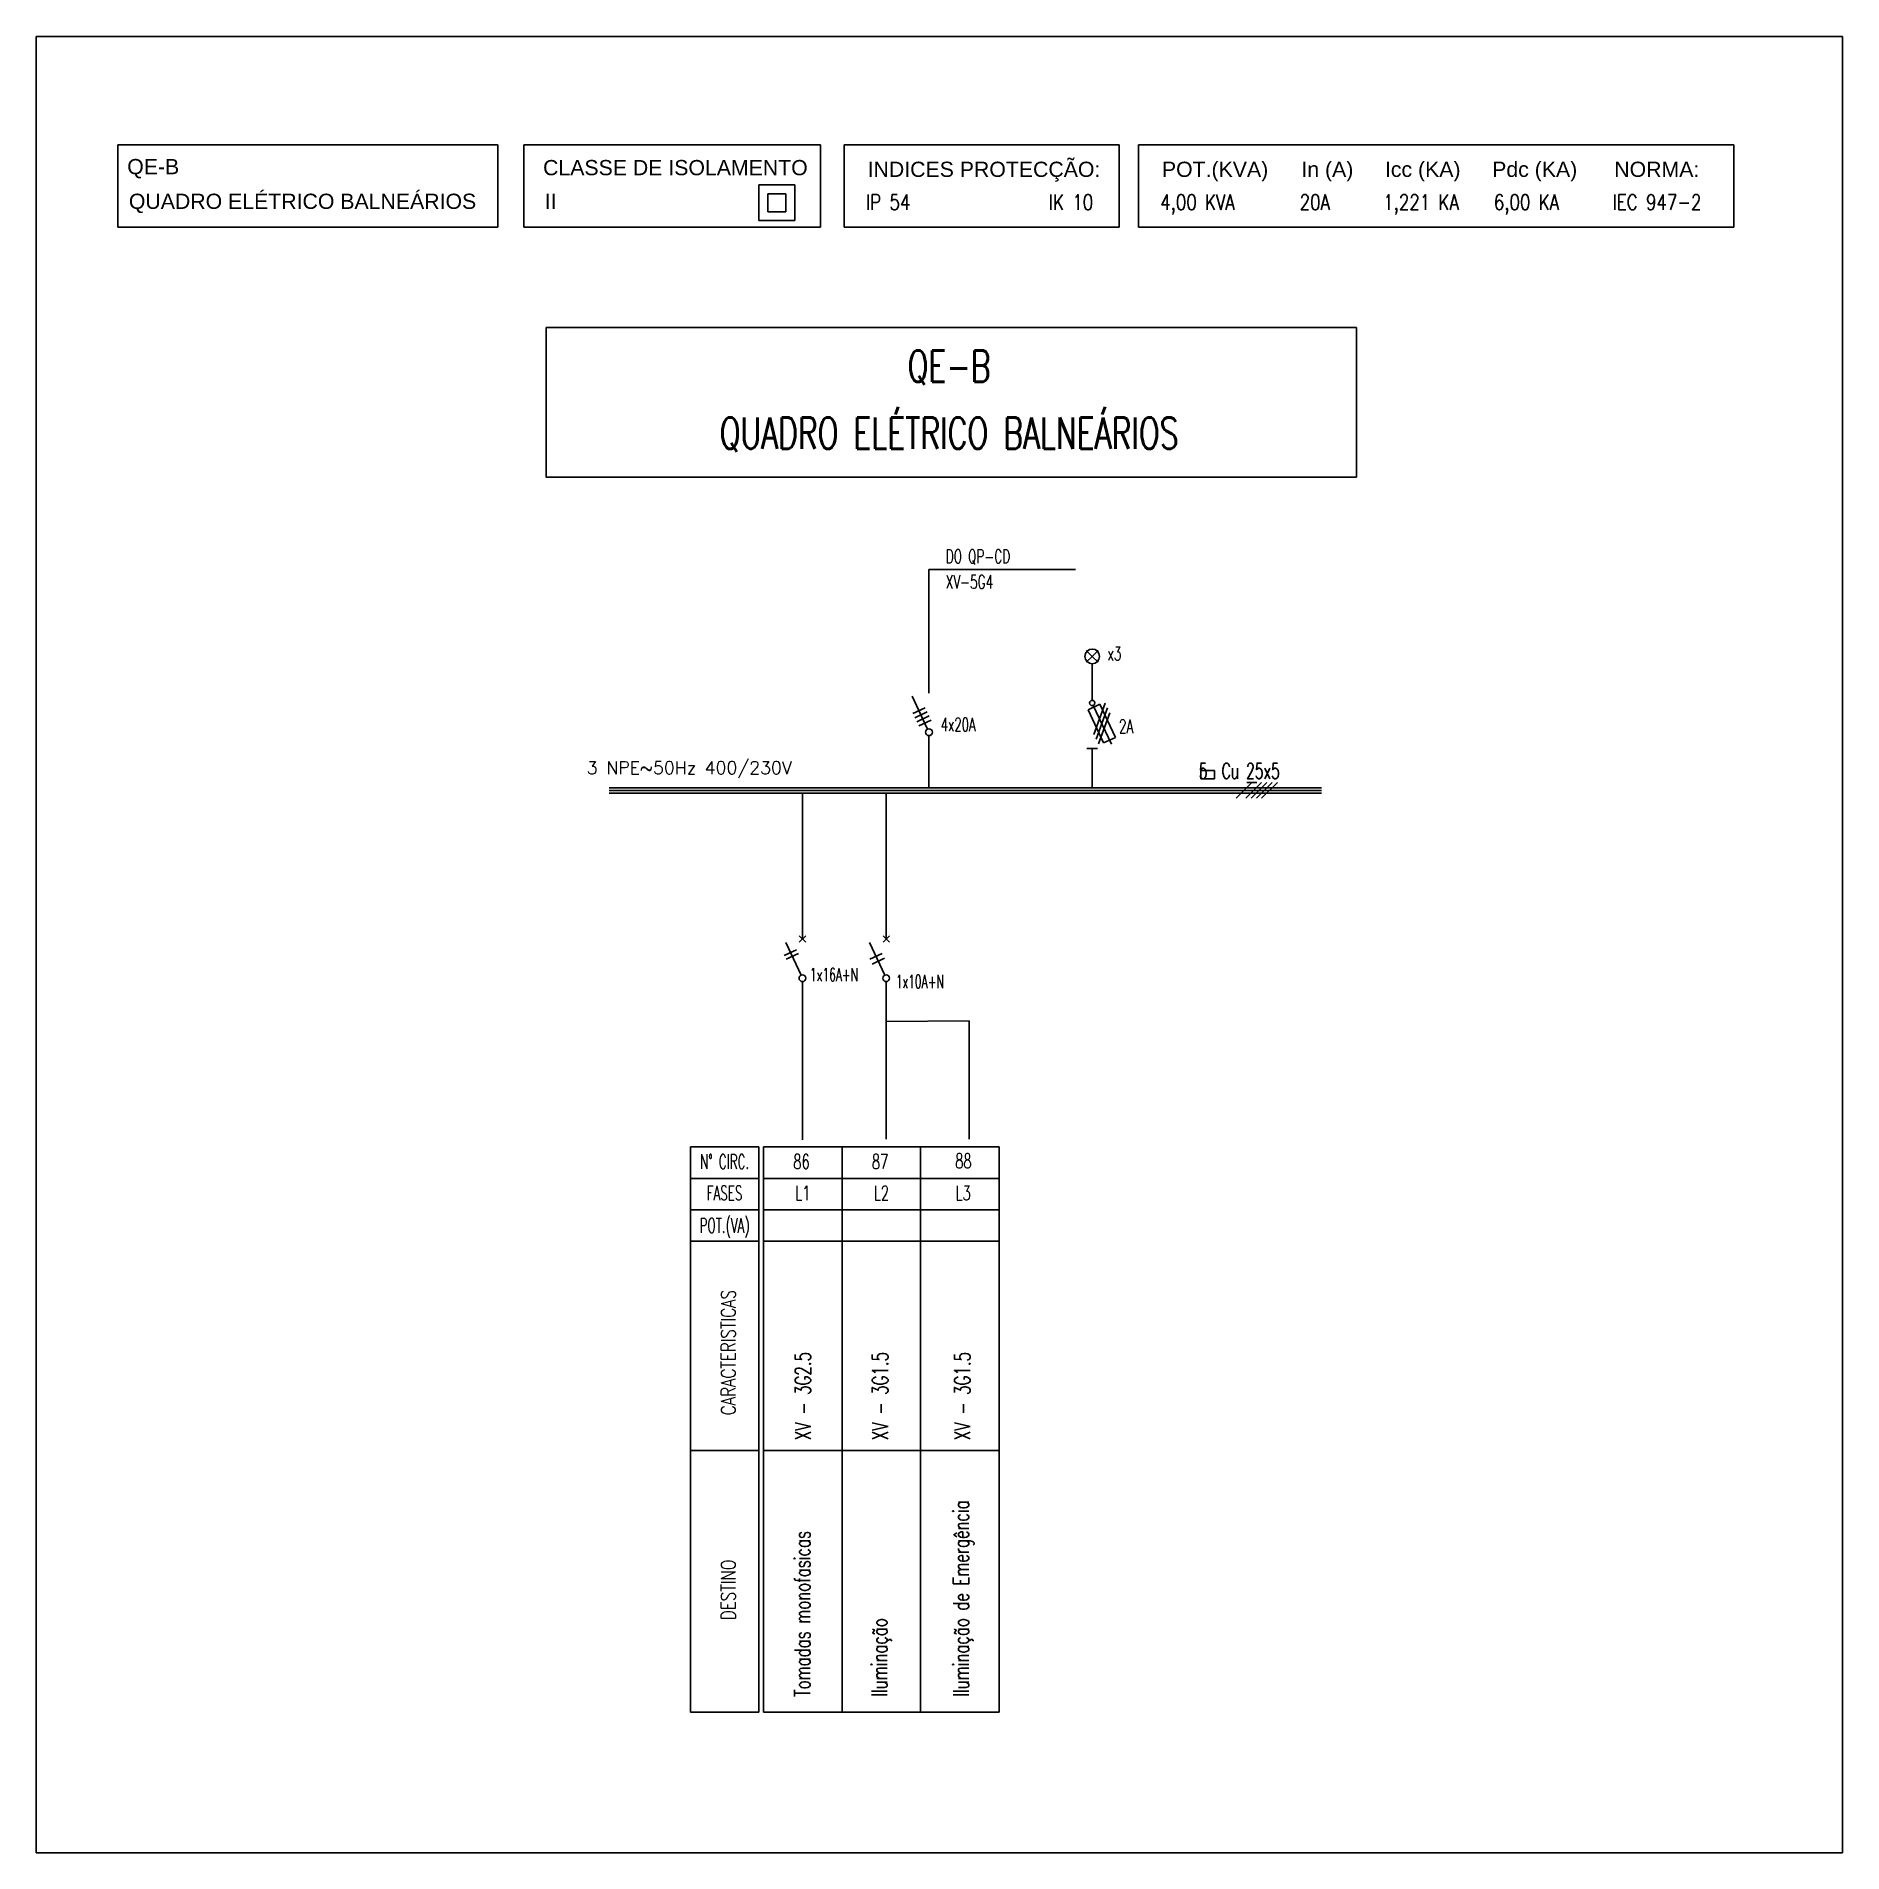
# Model space of a CAD drawing. Header units: millimetres. Extents: x -35961 to -35580, y 154458 to 154764.
# Drawn here: x -35704.6 to -35681.1, y 154457.65 to 154481.27 of the extents above; entities that cross this region are included whole.
import ezdxf
from ezdxf.enums import TextEntityAlignment as Align

# ---------------------------------------------------------------- set-up
doc = ezdxf.new("R2010")
doc.units = ezdxf.units.MM
doc.header["$MEASUREMENT"] = 0
doc.layers.add('ELÉCTRICO', color=255, linetype='Continuous')
doc.layers.add('SIMBOLOGIA', color=255, linetype='Continuous')
doc.styles.add('ARIAL', font='arial.ttf')
doc.styles.add('ROMANS', font='romans')
doc.styles.add('SIMPLEX', font='SIMPLEX')

msp = doc.modelspace()

# ---------------------------------------------------------------- texts
at = {"layer": 'SIMBOLOGIA', "style": 'ARIAL'}
for s, p in [('QE-B', (-35703.418, 154479.48)), ('CLASSE DE ISOLAMENTO', (-35698.009, 154479.467)), ('INDICES PROTECÇÃO:', (-35693.787, 154479.445)), ('POT.(KVA)', (-35689.959, 154479.445)), ('In (A)', (-35688.145, 154479.445)), ('Icc (KA)', (-35687.058, 154479.445)), ('Pdc (KA)', (-35685.663, 154479.445)), ('NORMA:', (-35684.075, 154479.445)), ('QUADRO ELÉTRICO BALNEÁRIOS', (-35703.397, 154479.029)), ('II', (-35697.988, 154479.029))]:
    msp.add_text(s, height=0.198, dxfattribs=at).set_placement(p)
at = {"layer": 'SIMBOLOGIA', "color": 7, "style": 'ROMANS', "width": 0.8}
for s, p in [('IP 54', (-35693.808, 154479.018)), ('IK 10', (-35691.43, 154479.018)), ('4,00 KVA', (-35689.981, 154479.018)), ('20A', (-35688.167, 154479.018)), ('1,221 KA', (-35687.08, 154479.018)), ('6,00 KA', (-35685.641, 154479.018)), ('IEC 947-2', (-35684.096, 154479.018))]:
    msp.add_text(s, height=0.198, dxfattribs=at).set_placement(p)
at = {"layer": 'SIMBOLOGIA', "style": 'SIMPLEX', "width": 0.7}
for s, height, p in [('QE-B', 0.4085, (-35692.727, 154476.78)), ('QUADRO ELÉTRICO BALNEÁRIOS', 0.40846, (-35692.727, 154475.909))]:
    msp.add_text(s, height=height, dxfattribs=at).set_placement(p, align=Align.CENTER)
at = {"layer": 'SIMBOLOGIA', "style": 'SIMPLEX', "width": 0.65}
for s, height, p in [('DO QP-CD', 0.177, (-35692.771, 154474.421)), ('XV-5G4', 0.177, (-35692.771, 154474.09)), ('x3', 0.177, (-35690.668, 154473.157)), ('4x20A', 0.1702, (-35692.834, 154472.238)), ('2A', 0.177, (-35690.518, 154472.211))]:
    msp.add_text(s, height=height, dxfattribs=at).set_placement(p)
at = {"layer": 'SIMBOLOGIA', "color": 7, "style": 'ROMANS'}
msp.add_text('3 NPE~50Hz 400/230V', height=0.165, dxfattribs=at).set_placement((-35697.441, 154471.679))
at = {"layer": 'SIMBOLOGIA', "style": 'SIMPLEX', "width": 0.65}
msp.add_text('5  Cu 25x5', height=0.2042, dxfattribs=at).set_placement((-35688.426, 154471.618), align=Align.RIGHT)
at = {"layer": 'SIMBOLOGIA', "style": 'SIMPLEX', "width": 0.6}
for s, p in [('1x16A+N', (-35694.538, 154469.155)), ('1x10A+N', (-35693.422, 154469.066))]:
    msp.add_text(s, height=0.1702, dxfattribs=at).set_placement(p, align=Align.TOP_LEFT)
at = {"layer": 'SIMBOLOGIA', "style": 'SIMPLEX'}
for s, width, p in [('N%%D CIRC.', 0.6, (-35695.648, 154466.638)), ('86', 0.65, (-35694.647, 154466.638)), ('87', 0.65, (-35693.625, 154466.638)), ('88', 0.65, (-35692.541, 154466.648)), ('FASES', 0.6, (-35695.648, 154466.23)), ('L1', 0.65, (-35694.63, 154466.23)), ('L2', 0.65, (-35693.608, 154466.23)), ('L3', 0.65, (-35692.545, 154466.23)), ('POT.(VA)', 0.6, (-35695.648, 154465.794))]:
    msp.add_text(s, height=0.1905, dxfattribs=dict(at, width=width)).set_placement(p, align=Align.MIDDLE)
at = {"layer": 'SIMBOLOGIA', "style": 'SIMPLEX', "width": 0.75}
for s, height, p in [('CARACTERISTICAS', 0.19049, (-35695.599, 154464.155)), ('DESTINO', 0.1905, (-35695.599, 154461.069))]:
    msp.add_text(s, height=height, rotation=90, dxfattribs=at).set_placement(p, align=Align.MIDDLE)
at = {"layer": 'SIMBOLOGIA', "style": 'SIMPLEX', "width": 0.7}
for s, height, p in [('XV - 3G2.5', 0.2042, (-35694.527, 154463.016)), ('XV - 3G1.5', 0.2042, (-35693.522, 154463.016)), ('XV - 3G1.5', 0.2042, (-35692.453, 154463.016)), ('Iluminação de Emergência', 0.20423, (-35692.471, 154459.677)), ('Tomadas monofasicas', 0.20423, (-35694.535, 154459.677)), ('Iluminação', 0.2042, (-35693.533, 154459.677))]:
    msp.add_text(s, height=height, rotation=90, dxfattribs=at).set_placement(p)

# ---------------------------------------------------------------- linework, layer by layer
at = {"layer": 'ELÉCTRICO', "linetype": 'Continuous', "ltscale": 0.03}
for p, q in [((-35704.601, 154481.273), (-35681.104, 154481.273)), ((-35693.546, 154467.945), (-35693.546, 154466.931)), ((-35704.601, 154457.65), (-35681.104, 154457.65))]:
    msp.add_line(p, q, dxfattribs=at)
at = {"layer": 'SIMBOLOGIA', "linetype": 'Continuous', "ltscale": 0.03}
for p, q in [((-35704.601, 154457.65), (-35704.601, 154481.273)), ((-35681.104, 154457.65), (-35681.104, 154481.273)), ((-35693.546, 154467.945), (-35693.546, 154468.979)), ((-35693.546, 154468.462), (-35692.465, 154468.47)), ((-35692.465, 154468.47), (-35692.465, 154466.931))]:
    msp.add_line(p, q, dxfattribs=at)
at = {"layer": 'SIMBOLOGIA', "color": 8}
for p, q in [((-35703.541, 154478.791), (-35703.541, 154479.862)), ((-35698.599, 154479.862), (-35703.541, 154479.862)), ((-35698.599, 154478.791), (-35698.599, 154479.862)), ((-35698.258, 154478.791), (-35698.258, 154479.862)), ((-35694.402, 154479.862), (-35698.258, 154479.862)), ((-35694.402, 154478.791), (-35694.402, 154479.862)), ((-35694.092, 154478.791), (-35694.092, 154479.862)), ((-35690.513, 154479.862), (-35694.092, 154479.862)), ((-35690.513, 154478.791), (-35690.513, 154479.862)), ((-35690.264, 154478.791), (-35690.264, 154479.862)), ((-35682.519, 154479.862), (-35690.264, 154479.862)), ((-35682.519, 154478.791), (-35682.519, 154479.862)), ((-35698.599, 154478.791), (-35703.541, 154478.791)), ((-35694.402, 154478.791), (-35698.258, 154478.791)), ((-35690.513, 154478.791), (-35694.092, 154478.791)), ((-35682.519, 154478.791), (-35690.264, 154478.791))]:
    msp.add_line(p, q, dxfattribs=at)
at = {"layer": 'SIMBOLOGIA'}
for p, q in [((-35695.203, 154479.343), (-35694.736, 154479.343)), ((-35695.203, 154479.343), (-35695.203, 154478.876)), ((-35694.736, 154479.343), (-35694.736, 154478.876)), ((-35695.086, 154479.226), (-35695.086, 154478.992)), ((-35695.086, 154479.226), (-35694.852, 154479.226)), ((-35694.852, 154479.226), (-35694.852, 154478.992)), ((-35695.203, 154478.876), (-35694.736, 154478.876)), ((-35695.086, 154478.992), (-35694.852, 154478.992)), ((-35692.993, 154474.341), (-35691.082, 154474.341)), ((-35692.99, 154472.73), (-35692.99, 154474.341)), ((-35690.866, 154473.209), (-35690.943, 154473.286)), ((-35690.866, 154473.209), (-35690.943, 154473.132)), ((-35690.866, 154473.209), (-35690.789, 154473.286)), ((-35690.866, 154473.209), (-35690.789, 154473.132)), ((-35690.866, 154473.113), (-35690.866, 154472.637)), ((-35693.008, 154472.264), (-35693.208, 154472.693)), ((-35693.038, 154472.542), (-35693.2, 154472.466)), ((-35693.013, 154472.488), (-35693.174, 154472.412)), ((-35690.919, 154472.515), (-35690.765, 154472.587)), ((-35690.717, 154472.083), (-35690.919, 154472.515)), ((-35690.852, 154472.572), (-35690.616, 154472.067)), ((-35690.696, 154472.601), (-35690.844, 154472.193)), ((-35690.667, 154472.538), (-35690.815, 154472.131)), ((-35690.638, 154472.477), (-35690.786, 154472.07)), ((-35690.765, 154472.587), (-35690.563, 154472.155)), ((-35692.986, 154472.435), (-35693.148, 154472.36)), ((-35692.961, 154472.381), (-35693.123, 154472.306)), ((-35692.989, 154472.179), (-35692.989, 154471.5)), ((-35690.934, 154472.011), (-35690.798, 154472.011)), ((-35690.866, 154472.011), (-35690.866, 154471.5)), ((-35690.563, 154472.155), (-35690.717, 154472.083)), ((-35689.451, 154471.723), (-35689.274, 154471.723)), ((-35689.451, 154471.723), (-35689.451, 154471.618)), ((-35689.274, 154471.618), (-35689.451, 154471.618)), ((-35689.274, 154471.618), (-35689.274, 154471.723)), ((-35688.993, 154471.364), (-35688.788, 154471.569)), ((-35688.866, 154471.364), (-35688.662, 154471.569)), ((-35688.854, 154471.569), (-35688.723, 154471.569)), ((-35688.798, 154471.364), (-35688.594, 154471.569)), ((-35688.73, 154471.364), (-35688.526, 154471.569)), ((-35688.662, 154471.364), (-35688.457, 154471.569)), ((-35687.883, 154471.5), (-35697.149, 154471.5)), ((-35687.883, 154471.466), (-35697.149, 154471.466)), ((-35687.883, 154471.432), (-35697.149, 154471.432)), ((-35694.635, 154469.54), (-35694.635, 154471.432)), ((-35693.546, 154469.54), (-35693.546, 154471.432)), ((-35694.653, 154469.063), (-35694.851, 154469.487)), ((-35694.593, 154469.493), (-35694.676, 154469.576)), ((-35694.676, 154469.493), (-35694.593, 154469.576)), ((-35693.564, 154469.063), (-35693.762, 154469.487)), ((-35693.504, 154469.493), (-35693.587, 154469.576)), ((-35693.587, 154469.493), (-35693.504, 154469.576)), ((-35694.712, 154469.394), (-35694.871, 154469.32)), ((-35694.686, 154469.343), (-35694.846, 154469.269)), ((-35693.598, 154469.343), (-35693.757, 154469.269)), ((-35693.569, 154469.282), (-35693.729, 154469.207)), ((-35694.635, 154466.923), (-35694.635, 154468.979))]:
    msp.add_line(p, q, dxfattribs=at)
at = {"layer": 'SIMBOLOGIA', "linetype": 'Continuous'}
for p, q in [((-35696.092, 154466.829), (-35696.092, 154459.476)), ((-35696.092, 154466.829), (-35695.203, 154466.829)), ((-35695.203, 154466.829), (-35695.203, 154459.476)), ((-35695.14, 154466.829), (-35693.098, 154466.829)), ((-35695.14, 154466.829), (-35695.14, 154459.476)), ((-35694.119, 154466.829), (-35694.119, 154459.476)), ((-35693.098, 154466.829), (-35693.098, 154459.476)), ((-35693.098, 154466.829), (-35692.076, 154466.829)), ((-35692.076, 154466.829), (-35692.076, 154459.476)), ((-35696.092, 154466.42), (-35695.203, 154466.42)), ((-35695.14, 154466.42), (-35693.098, 154466.42)), ((-35693.098, 154466.42), (-35692.076, 154466.42)), ((-35696.092, 154466.012), (-35695.203, 154466.012)), ((-35695.14, 154466.012), (-35693.098, 154466.012)), ((-35693.098, 154466.012), (-35692.076, 154466.012)), ((-35696.092, 154465.603), (-35695.203, 154465.603)), ((-35695.14, 154465.603), (-35693.098, 154465.603)), ((-35693.098, 154465.603), (-35692.076, 154465.603)), ((-35696.092, 154462.88), (-35695.203, 154462.88)), ((-35695.14, 154462.88), (-35693.098, 154462.88)), ((-35693.098, 154462.88), (-35692.076, 154462.88)), ((-35696.092, 154459.476), (-35695.203, 154459.476)), ((-35695.14, 154459.476), (-35693.098, 154459.476)), ((-35693.098, 154459.476), (-35692.076, 154459.476))]:
    msp.add_line(p, q, dxfattribs=at)
at = {"layer": 'SIMBOLOGIA'}
msp.add_lwpolyline([(-35697.969, 154477.486), (-35687.43, 154477.486), (-35687.43, 154475.541), (-35697.969, 154475.541)], close=True, dxfattribs=at)
for centre, radius in [((-35690.866, 154473.209), 0.0953), ((-35690.866, 154472.603), 0.034), ((-35692.989, 154472.223), 0.0447), ((-35694.635, 154469.023), 0.0441), ((-35693.546, 154469.023), 0.0441)]:
    msp.add_circle(centre, radius, dxfattribs=at)

msp.set_redraw_order([(e.dxf.handle, doc.entitydb.next_handle()) for e in msp.query("TEXT MTEXT ATTDEF DIMENSION ARC_DIMENSION")])  # texts and dimensions are drawn at this point

doc.saveas('drawing.dxf')
